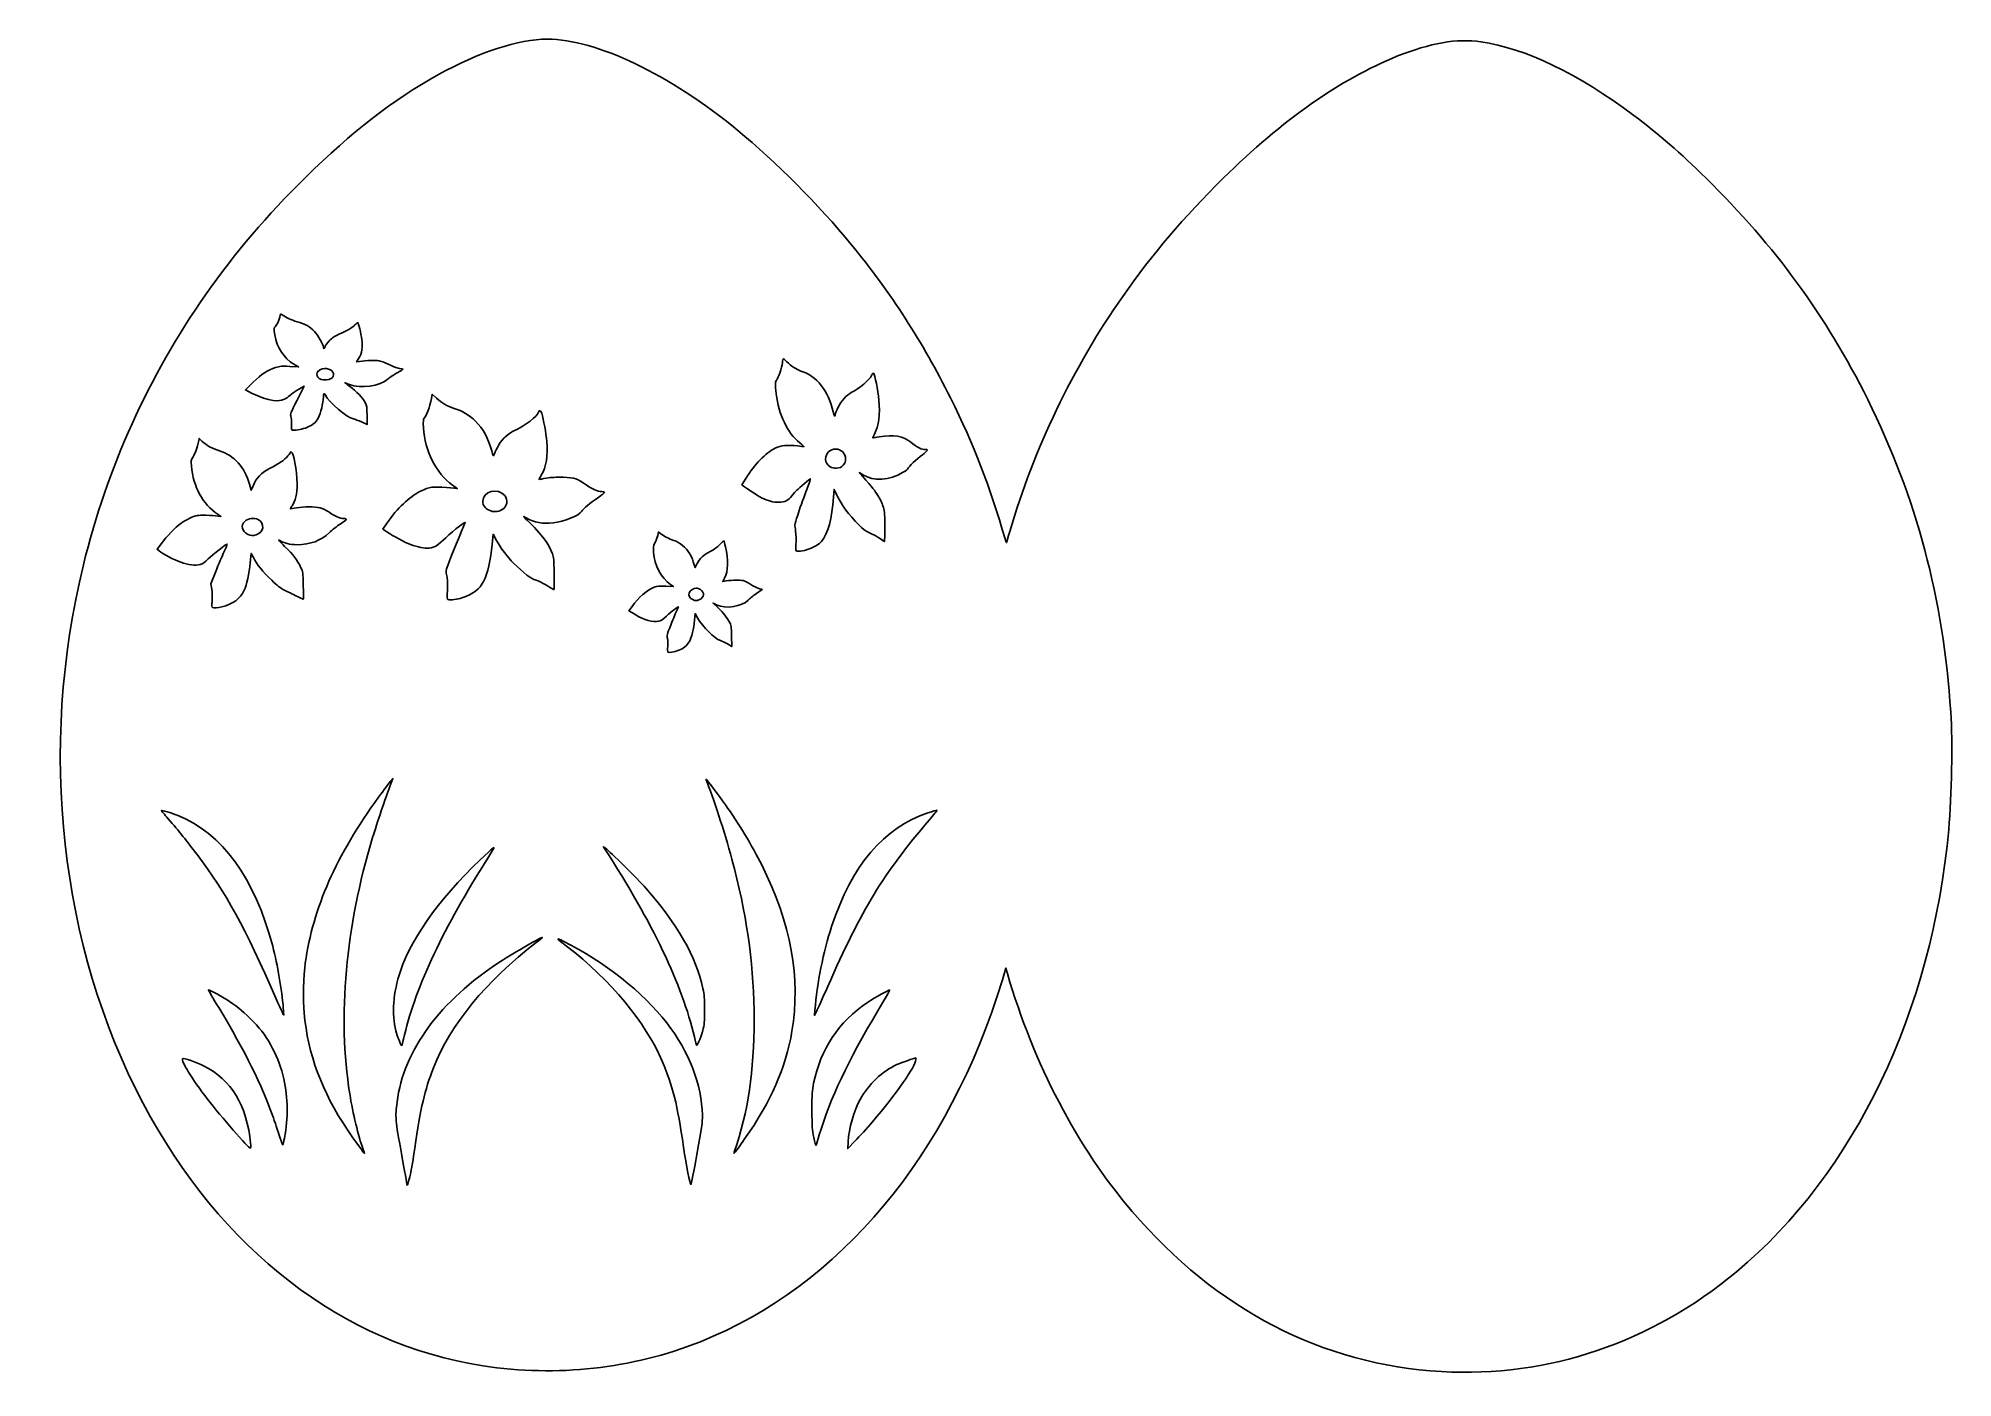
# Model space of a CAD drawing. Header units: centimetres. Extents: x -43.1 to 25.4, y -19.9 to 28.
import ezdxf

# ---------------------------------------------------------------- set-up
doc = ezdxf.new("R2010")
doc.units = ezdxf.units.CM
doc.header["$MEASUREMENT"] = 0
doc.layers.add('Layer 1', color=7, linetype='Continuous')

msp = doc.modelspace()

# ---------------------------------------------------------------- linework, layer by layer
at = {"layer": 'Layer 1'}
for points, knots in [([(7.08911, -19.66705), (2.8457, -19.42613), (-0.95817, -17.45584), (-3.9761, -13.93558), (-3.9761, -13.93558), (-5.92387, -11.6636), (-7.50894, -8.63898), (-8.43037, -5.43601), (-8.43037, -5.43601), (-8.43037, -5.43601), (-8.48713, -5.23872), (-8.48713, -5.23872), (-8.48713, -5.23872), (-8.48713, -5.23872), (-8.61523, -5.66091), (-8.61523, -5.66091), (-8.61523, -5.66091), (-10.51539, -11.92324), (-14.44688, -16.63061), (-19.4185, -18.59619), (-19.4185, -18.59619), (-21.88584, -19.57168), (-24.53522, -19.86531), (-27.19341, -19.4579), (-27.19341, -19.4579), (-32.20729, -18.68942), (-36.59429, -15.29874), (-39.36333, -10.05185), (-39.36333, -10.05185), (-42.32436, -4.44115), (-43.10168, 2.59199), (-41.48923, 9.18335), (-41.48923, 9.18335), (-40.64339, 12.64098), (-39.14508, 15.94975), (-37.11976, 18.83258), (-37.11976, 18.83258), (-36.03266, 20.37995), (-34.94819, 21.65422), (-33.52098, 23.0612), (-33.52098, 23.0612), (-31.91789, 24.64156), (-30.39654, 25.81563), (-28.79115, 26.71136), (-28.79115, 26.71136), (-27.35702, 27.51153), (-25.91154, 27.982), (-24.88721, 27.982), (-24.88721, 27.982), (-23.14766, 27.982), (-20.50739, 26.7162), (-18.0764, 24.71677), (-18.0764, 24.71677), (-16.73052, 23.6098), (-15.17306, 22.04372), (-14.02367, 20.64155), (-14.02367, 20.64155), (-12.60132, 18.90643), (-11.47307, 17.16282), (-10.47001, 15.14971), (-10.47001, 15.14971), (-9.64456, 13.49305), (-9.04891, 11.95337), (-8.5201, 10.1094), (-8.5201, 10.1094), (-8.49506, 10.02208), (-8.47038, 9.96255), (-8.46525, 9.9771), (-8.46525, 9.9771), (-8.46013, 9.99166), (-8.40777, 10.17025), (-8.34889, 10.37398), (-8.34889, 10.37398), (-7.50468, 13.29512), (-6.07832, 16.26467), (-4.31143, 18.77966), (-4.31143, 18.77966), (-3.22433, 20.32703), (-2.13986, 21.60131), (-0.71265, 23.00828), (-0.71265, 23.00828), (1.40369, 25.09461), (3.48643, 26.55541), (5.50161, 27.36687), (5.50161, 27.36687), (6.68699, 27.84418), (7.65037, 28.01166), (8.50123, 27.88832), (8.50123, 27.88832), (10.08163, 27.65924), (11.99608, 26.73765), (13.971, 25.25527), (13.971, 25.25527), (14.89031, 24.56523), (15.63141, 23.92147), (16.55774, 23.00828), (16.55774, 23.00828), (19.04442, 20.55685), (20.84745, 18.08916), (22.33828, 15.09679), (22.33828, 15.09679), (24.08692, 11.58697), (25.04676, 7.9764), (25.31003, 3.91815), (25.31003, 3.91815), (25.38038, 2.83367), (25.34795, 0.94621), (25.23797, -0.2755), (25.23797, -0.2755), (24.65365, -6.76623), (21.86883, -12.571), (17.6487, -16.0948), (17.6487, -16.0948), (14.60683, -18.63478), (10.9136, -19.88417), (7.08911, -19.66705)], [0, 0, 0, 0, 0.03333333, 0.03333333, 0.03333333, 0.03333333, 0.06666667, 0.06666667, 0.06666667, 0.06666667, 0.1, 0.1, 0.1, 0.1, 0.13333333, 0.13333333, 0.13333333, 0.13333333, 0.16666667, 0.16666667, 0.16666667, 0.16666667, 0.2, 0.2, 0.2, 0.2, 0.23333333, 0.23333333, 0.23333333, 0.23333333, 0.26666667, 0.26666667, 0.26666667, 0.26666667, 0.3, 0.3, 0.3, 0.3, 0.33333333, 0.33333333, 0.33333333, 0.33333333, 0.36666667, 0.36666667, 0.36666667, 0.36666667, 0.4, 0.4, 0.4, 0.4, 0.43333333, 0.43333333, 0.43333333, 0.43333333, 0.46666667, 0.46666667, 0.46666667, 0.46666667, 0.5, 0.5, 0.5, 0.5, 0.53333333, 0.53333333, 0.53333333, 0.53333333, 0.56666667, 0.56666667, 0.56666667, 0.56666667, 0.6, 0.6, 0.6, 0.6, 0.63333333, 0.63333333, 0.63333333, 0.63333333, 0.66666667, 0.66666667, 0.66666667, 0.66666667, 0.7, 0.7, 0.7, 0.7, 0.73333333, 0.73333333, 0.73333333, 0.73333333, 0.76666667, 0.76666667, 0.76666667, 0.76666667, 0.8, 0.8, 0.8, 0.8, 0.83333333, 0.83333333, 0.83333333, 0.83333333, 0.86666667, 0.86666667, 0.86666667, 0.86666667, 0.9, 0.9, 0.9, 0.9, 0.93333333, 0.93333333, 0.93333333, 0.93333333, 1, 1, 1, 1]), ([(-33.54844, 14.07619), (-33.32933, 14.15572), (-33.21529, 14.23508), (-33.12898, 14.36811), (-33.12898, 14.36811), (-33.03082, 14.51939), (-32.93355, 14.84686), (-32.91277, 15.09598), (-32.91277, 15.09598), (-32.90303, 15.21285), (-32.88677, 15.30846), (-32.87665, 15.30846), (-32.87665, 15.30846), (-32.86652, 15.30846), (-32.84562, 15.28167), (-32.8302, 15.24893), (-32.8302, 15.24893), (-32.71385, 15.00193), (-32.05126, 14.44285), (-31.82395, 14.39988), (-31.82395, 14.39988), (-31.77637, 14.39089), (-31.64837, 14.34238), (-31.53953, 14.29209), (-31.53953, 14.29209), (-31.53953, 14.29209), (-31.34162, 14.20065), (-31.34162, 14.20065), (-31.34162, 14.20065), (-31.34162, 14.20065), (-31.34162, 14.52446), (-31.34162, 14.52446), (-31.34162, 14.52446), (-31.34162, 14.81789), (-31.34791, 14.86089), (-31.40859, 14.98266), (-31.40859, 14.98266), (-31.48538, 15.13676), (-31.73201, 15.39649), (-31.96339, 15.56694), (-31.96339, 15.56694), (-32.0507, 15.63125), (-32.12613, 15.68773), (-32.13099, 15.69243), (-32.13099, 15.69243), (-32.13587, 15.69714), (-32.06546, 15.67094), (-31.97454, 15.63422), (-31.97454, 15.63422), (-31.56796, 15.46999), (-30.88893, 15.56688), (-30.58748, 15.83213), (-30.58748, 15.83213), (-30.52616, 15.88609), (-30.37959, 15.98334), (-30.26175, 16.04826), (-30.26175, 16.04826), (-30.14392, 16.11318), (-30.05361, 16.17239), (-30.06106, 16.17984), (-30.06106, 16.17984), (-30.0685, 16.18729), (-30.11858, 16.19603), (-30.17233, 16.19926), (-30.17233, 16.19926), (-30.22608, 16.2025), (-30.37721, 16.25954), (-30.50818, 16.32603), (-30.50818, 16.32603), (-30.63915, 16.39251), (-30.81775, 16.45992), (-30.90506, 16.47583), (-30.90506, 16.47583), (-31.05243, 16.50268), (-31.36146, 16.49338), (-31.61394, 16.4545), (-31.61394, 16.4545), (-31.61394, 16.4545), (-31.71428, 16.43905), (-31.71428, 16.43905), (-31.71428, 16.43905), (-31.71428, 16.43905), (-31.63475, 16.56828), (-31.63475, 16.56828), (-31.63475, 16.56828), (-31.52935, 16.73956), (-31.49056, 16.98373), (-31.52731, 17.24453), (-31.52731, 17.24453), (-31.55493, 17.44047), (-31.65546, 17.84846), (-31.67613, 17.84846), (-31.67613, 17.84846), (-31.6823, 17.84846), (-31.72692, 17.80888), (-31.77529, 17.76051), (-31.77529, 17.76051), (-31.87716, 17.65864), (-32.06328, 17.55124), (-32.35467, 17.42617), (-32.35467, 17.42617), (-32.51438, 17.35762), (-32.59027, 17.3054), (-32.69205, 17.19404), (-32.69205, 17.19404), (-32.76428, 17.11501), (-32.8306, 17.02157), (-32.83943, 16.98638), (-32.83943, 16.98638), (-32.85757, 16.91411), (-32.90266, 16.89953), (-32.90266, 16.96594), (-32.90266, 16.96594), (-32.90266, 17.06245), (-33.09076, 17.39441), (-33.2196, 17.5253), (-33.2196, 17.5253), (-33.39781, 17.70635), (-33.54913, 17.79138), (-33.84636, 17.87751), (-33.84636, 17.87751), (-34.0682, 17.9418), (-34.20962, 18.00873), (-34.37406, 18.12727), (-34.37406, 18.12727), (-34.42797, 18.16614), (-34.43112, 18.16314), (-34.46416, 18.04108), (-34.46416, 18.04108), (-34.50666, 17.88409), (-34.55981, 17.77328), (-34.62883, 17.69774), (-34.62883, 17.69774), (-34.68027, 17.64144), (-34.68068, 17.6322), (-34.64194, 17.40243), (-34.64194, 17.40243), (-34.56616, 16.95299), (-34.31639, 16.57232), (-33.95755, 16.35938), (-33.95755, 16.35938), (-33.95755, 16.35938), (-33.78902, 16.25937), (-33.78902, 16.25937), (-33.78902, 16.25937), (-33.78902, 16.25937), (-34.10927, 16.27715), (-34.10927, 16.27715), (-34.10927, 16.27715), (-34.39163, 16.29282), (-34.4511, 16.28832), (-34.61197, 16.2391), (-34.61197, 16.2391), (-34.89529, 16.15243), (-35.11036, 16.01077), (-35.4162, 15.70939), (-35.4162, 15.70939), (-35.4162, 15.70939), (-35.69402, 15.43563), (-35.69402, 15.43563), (-35.69402, 15.43563), (-35.69402, 15.43563), (-35.46912, 15.32261), (-35.46912, 15.32261), (-35.46912, 15.32261), (-34.87243, 15.02275), (-34.42679, 14.9705), (-34.19216, 15.17289), (-34.19216, 15.17289), (-34.10695, 15.24639), (-33.87633, 15.40463), (-33.69278, 15.51553), (-33.69278, 15.51553), (-33.69278, 15.51553), (-33.59654, 15.57368), (-33.59654, 15.57368), (-33.59654, 15.57368), (-33.59654, 15.57368), (-33.84534, 15.07583), (-33.84534, 15.07583), (-33.84534, 15.07583), (-34.07938, 14.60754), (-34.09239, 14.57293), (-34.06441, 14.49267), (-34.06441, 14.49267), (-34.04805, 14.44575), (-34.03914, 14.31874), (-34.04461, 14.21043), (-34.04461, 14.21043), (-34.05264, 14.05139), (-34.04683, 14.01118), (-34.01439, 14.00135), (-34.01439, 14.00135), (-33.93966, 13.97871), (-33.71963, 14.01405), (-33.54844, 14.07619)], [0, 0, 0, 0, 0.02, 0.02, 0.02, 0.02, 0.04, 0.04, 0.04, 0.04, 0.06, 0.06, 0.06, 0.06, 0.08, 0.08, 0.08, 0.08, 0.1, 0.1, 0.1, 0.1, 0.12, 0.12, 0.12, 0.12, 0.14, 0.14, 0.14, 0.14, 0.16, 0.16, 0.16, 0.16, 0.18, 0.18, 0.18, 0.18, 0.2, 0.2, 0.2, 0.2, 0.22, 0.22, 0.22, 0.22, 0.24, 0.24, 0.24, 0.24, 0.26, 0.26, 0.26, 0.26, 0.28, 0.28, 0.28, 0.28, 0.3, 0.3, 0.3, 0.3, 0.32, 0.32, 0.32, 0.32, 0.34, 0.34, 0.34, 0.34, 0.36, 0.36, 0.36, 0.36, 0.38, 0.38, 0.38, 0.38, 0.4, 0.4, 0.4, 0.4, 0.42, 0.42, 0.42, 0.42, 0.44, 0.44, 0.44, 0.44, 0.46, 0.46, 0.46, 0.46, 0.48, 0.48, 0.48, 0.48, 0.5, 0.5, 0.5, 0.5, 0.52, 0.52, 0.52, 0.52, 0.54, 0.54, 0.54, 0.54, 0.56, 0.56, 0.56, 0.56, 0.58, 0.58, 0.58, 0.58, 0.6, 0.6, 0.6, 0.6, 0.62, 0.62, 0.62, 0.62, 0.64, 0.64, 0.64, 0.64, 0.66, 0.66, 0.66, 0.66, 0.68, 0.68, 0.68, 0.68, 0.7, 0.7, 0.7, 0.7, 0.72, 0.72, 0.72, 0.72, 0.74, 0.74, 0.74, 0.74, 0.76, 0.76, 0.76, 0.76, 0.78, 0.78, 0.78, 0.78, 0.8, 0.8, 0.8, 0.8, 0.82, 0.82, 0.82, 0.82, 0.84, 0.84, 0.84, 0.84, 0.86, 0.86, 0.86, 0.86, 0.88, 0.88, 0.88, 0.88, 0.9, 0.9, 0.9, 0.9, 0.92, 0.92, 0.92, 0.92, 0.94, 0.94, 0.94, 0.94, 0.96, 0.96, 0.96, 0.96, 1, 1, 1, 1]), ([(-15.56017, 9.73767), (-15.33382, 9.82286), (-15.16598, 9.92298), (-15.08183, 10.02298), (-15.08183, 10.02298), (-14.85576, 10.29165), (-14.70486, 10.84733), (-14.65243, 11.60429), (-14.65243, 11.60429), (-14.65243, 11.60429), (-14.63318, 11.8821), (-14.63318, 11.8821), (-14.63318, 11.8821), (-14.63318, 11.8821), (-14.53244, 11.67109), (-14.53244, 11.67109), (-14.53244, 11.67109), (-14.47703, 11.55503), (-14.36598, 11.36132), (-14.28566, 11.24061), (-14.28566, 11.24061), (-14.13202, 11.0097), (-13.61093, 10.44619), (-13.50479, 10.39617), (-13.50479, 10.39617), (-13.47056, 10.38004), (-13.36426, 10.33003), (-13.26856, 10.28503), (-13.26856, 10.28503), (-13.17287, 10.24003), (-13.03964, 10.16127), (-12.9725, 10.11), (-12.9725, 10.11), (-12.90535, 10.05874), (-12.84375, 10.01679), (-12.83561, 10.01679), (-12.83561, 10.01679), (-12.82746, 10.01679), (-12.82104, 10.26385), (-12.82135, 10.5658), (-12.82135, 10.5658), (-12.82187, 11.07633), (-12.82634, 11.12738), (-12.88517, 11.29407), (-12.88517, 11.29407), (-12.91997, 11.39267), (-13.00207, 11.55935), (-13.06762, 11.66449), (-13.06762, 11.66449), (-13.17536, 11.83729), (-13.25491, 11.93699), (-13.61762, 12.35383), (-13.61762, 12.35383), (-13.61762, 12.35383), (-13.7288, 12.48159), (-13.7288, 12.48159), (-13.7288, 12.48159), (-13.7288, 12.48159), (-13.60457, 12.40281), (-13.60457, 12.40281), (-13.60457, 12.40281), (-13.22335, 12.16105), (-12.66609, 12.19574), (-12.15925, 12.49279), (-12.15925, 12.49279), (-12.07385, 12.54284), (-11.99673, 12.60661), (-11.98788, 12.6345), (-11.98788, 12.6345), (-11.96725, 12.69949), (-11.6928, 12.95637), (-11.46635, 13.12264), (-11.46635, 13.12264), (-11.29159, 13.25096), (-11.2551, 13.32775), (-11.38024, 13.30383), (-11.38024, 13.30383), (-11.46781, 13.28709), (-11.69666, 13.4059), (-11.88725, 13.56707), (-11.88725, 13.56707), (-12.15252, 13.79137), (-12.50965, 13.85231), (-13.01923, 13.76024), (-13.01923, 13.76024), (-13.13564, 13.73921), (-13.23868, 13.72177), (-13.24819, 13.72148), (-13.24819, 13.72148), (-13.25771, 13.72119), (-13.23145, 13.7838), (-13.18985, 13.86061), (-13.18985, 13.86061), (-13.03489, 14.14672), (-12.98056, 14.56329), (-13.03141, 15.07546), (-13.03141, 15.07546), (-13.066, 15.42387), (-13.17421, 15.98996), (-13.21378, 16.02954), (-13.21378, 16.02954), (-13.23088, 16.04663), (-13.2579, 16.02018), (-13.29239, 15.95257), (-13.29239, 15.95257), (-13.37956, 15.7817), (-13.71818, 15.49875), (-14.02464, 15.3407), (-14.02464, 15.3407), (-14.19455, 15.25307), (-14.37361, 15.05373), (-14.48837, 14.82444), (-14.48837, 14.82444), (-14.54619, 14.70893), (-14.5935, 14.59268), (-14.5935, 14.56612), (-14.5935, 14.56612), (-14.5935, 14.45211), (-14.63911, 14.50415), (-14.66992, 14.65331), (-14.66992, 14.65331), (-14.82154, 15.38737), (-15.26034, 15.94454), (-15.81934, 16.11277), (-15.81934, 16.11277), (-15.96423, 16.15637), (-16.1868, 16.30234), (-16.32527, 16.44457), (-16.32527, 16.44457), (-16.3828, 16.50366), (-16.43782, 16.552), (-16.44754, 16.552), (-16.44754, 16.552), (-16.45726, 16.552), (-16.47327, 16.49129), (-16.48312, 16.41709), (-16.48312, 16.41709), (-16.50822, 16.22789), (-16.62073, 15.88401), (-16.68375, 15.8039), (-16.68375, 15.8039), (-16.74481, 15.72627), (-16.74901, 15.63604), (-16.70741, 15.29523), (-16.70741, 15.29523), (-16.6176, 14.5595), (-16.2942, 13.88713), (-15.86488, 13.54359), (-15.86488, 13.54359), (-15.77853, 13.47449), (-15.71116, 13.41469), (-15.71516, 13.41069), (-15.71516, 13.41069), (-15.71916, 13.40668), (-15.82154, 13.41675), (-15.94267, 13.43305), (-15.94267, 13.43305), (-16.28704, 13.47939), (-16.54208, 13.45487), (-16.74152, 13.35624), (-16.74152, 13.35624), (-17.07987, 13.18892), (-17.4834, 12.77226), (-17.7954, 12.26808), (-17.7954, 12.26808), (-17.7954, 12.26808), (-17.93313, 12.04552), (-17.93313, 12.04552), (-17.93313, 12.04552), (-17.93313, 12.04552), (-17.87066, 11.99619), (-17.87066, 11.99619), (-17.87066, 11.99619), (-17.73093, 11.88586), (-17.37504, 11.65811), (-17.2261, 11.58371), (-17.2261, 11.58371), (-17.00111, 11.47132), (-16.80617, 11.41908), (-16.6117, 11.41908), (-16.6117, 11.41908), (-16.39483, 11.41908), (-16.26982, 11.48214), (-16.14229, 11.65587), (-16.14229, 11.65587), (-16.08863, 11.72897), (-16.01123, 11.81573), (-15.97029, 11.84867), (-15.97029, 11.84867), (-15.92935, 11.88161), (-15.80495, 11.99064), (-15.69385, 12.09095), (-15.69385, 12.09095), (-15.58275, 12.19126), (-15.48649, 12.26798), (-15.47994, 12.26143), (-15.47994, 12.26143), (-15.47339, 12.25488), (-15.52186, 12.11327), (-15.58767, 11.94675), (-15.58767, 11.94675), (-15.65347, 11.78023), (-15.78471, 11.41354), (-15.87931, 11.13189), (-15.87931, 11.13189), (-16.04913, 10.62631), (-16.05092, 10.61795), (-16.02088, 10.47324), (-16.02088, 10.47324), (-16.00415, 10.39263), (-15.9932, 10.18849), (-15.99656, 10.0196), (-15.99656, 10.0196), (-15.99991, 9.8507), (-16.00111, 9.70359), (-15.99922, 9.69268), (-15.99922, 9.69268), (-15.99161, 9.64867), (-15.72366, 9.67613), (-15.56017, 9.73767)], [0, 0, 0, 0, 0.01785714, 0.01785714, 0.01785714, 0.01785714, 0.03571429, 0.03571429, 0.03571429, 0.03571429, 0.05357143, 0.05357143, 0.05357143, 0.05357143, 0.07142857, 0.07142857, 0.07142857, 0.07142857, 0.08928571, 0.08928571, 0.08928571, 0.08928571, 0.10714286, 0.10714286, 0.10714286, 0.10714286, 0.125, 0.125, 0.125, 0.125, 0.14285714, 0.14285714, 0.14285714, 0.14285714, 0.16071429, 0.16071429, 0.16071429, 0.16071429, 0.17857143, 0.17857143, 0.17857143, 0.17857143, 0.19642857, 0.19642857, 0.19642857, 0.19642857, 0.21428571, 0.21428571, 0.21428571, 0.21428571, 0.23214286, 0.23214286, 0.23214286, 0.23214286, 0.25, 0.25, 0.25, 0.25, 0.26785714, 0.26785714, 0.26785714, 0.26785714, 0.28571429, 0.28571429, 0.28571429, 0.28571429, 0.30357143, 0.30357143, 0.30357143, 0.30357143, 0.32142857, 0.32142857, 0.32142857, 0.32142857, 0.33928571, 0.33928571, 0.33928571, 0.33928571, 0.35714286, 0.35714286, 0.35714286, 0.35714286, 0.375, 0.375, 0.375, 0.375, 0.39285714, 0.39285714, 0.39285714, 0.39285714, 0.41071429, 0.41071429, 0.41071429, 0.41071429, 0.42857143, 0.42857143, 0.42857143, 0.42857143, 0.44642857, 0.44642857, 0.44642857, 0.44642857, 0.46428571, 0.46428571, 0.46428571, 0.46428571, 0.48214286, 0.48214286, 0.48214286, 0.48214286, 0.5, 0.5, 0.5, 0.5, 0.51785714, 0.51785714, 0.51785714, 0.51785714, 0.53571429, 0.53571429, 0.53571429, 0.53571429, 0.55357143, 0.55357143, 0.55357143, 0.55357143, 0.57142857, 0.57142857, 0.57142857, 0.57142857, 0.58928571, 0.58928571, 0.58928571, 0.58928571, 0.60714286, 0.60714286, 0.60714286, 0.60714286, 0.625, 0.625, 0.625, 0.625, 0.64285714, 0.64285714, 0.64285714, 0.64285714, 0.66071429, 0.66071429, 0.66071429, 0.66071429, 0.67857143, 0.67857143, 0.67857143, 0.67857143, 0.69642857, 0.69642857, 0.69642857, 0.69642857, 0.71428571, 0.71428571, 0.71428571, 0.71428571, 0.73214286, 0.73214286, 0.73214286, 0.73214286, 0.75, 0.75, 0.75, 0.75, 0.76785714, 0.76785714, 0.76785714, 0.76785714, 0.78571429, 0.78571429, 0.78571429, 0.78571429, 0.80357143, 0.80357143, 0.80357143, 0.80357143, 0.82142857, 0.82142857, 0.82142857, 0.82142857, 0.83928571, 0.83928571, 0.83928571, 0.83928571, 0.85714286, 0.85714286, 0.85714286, 0.85714286, 0.875, 0.875, 0.875, 0.875, 0.89285714, 0.89285714, 0.89285714, 0.89285714, 0.91071429, 0.91071429, 0.91071429, 0.91071429, 0.92857143, 0.92857143, 0.92857143, 0.92857143, 0.94642857, 0.94642857, 0.94642857, 0.94642857, 0.96428571, 0.96428571, 0.96428571, 0.96428571, 1, 1, 1, 1]), ([(-32.98149, 15.81282), (-33.08697, 15.85718), (-33.14079, 15.91994), (-33.14079, 15.99856), (-33.14079, 15.99856), (-33.14079, 16.14439), (-32.91328, 16.24338), (-32.71479, 16.18391), (-32.71479, 16.18391), (-32.52724, 16.12772), (-32.47857, 15.94427), (-32.62565, 15.8479), (-32.62565, 15.8479), (-32.70744, 15.7943), (-32.89379, 15.77594), (-32.98149, 15.81282)], [0, 0, 0, 0, 0.2, 0.2, 0.2, 0.2, 0.4, 0.4, 0.4, 0.4, 0.6, 0.6, 0.6, 0.6, 1, 1, 1, 1]), ([(-27.95495, 8.00137), (-27.53645, 8.14601), (-27.31395, 8.3137), (-27.1734, 8.59038), (-27.1734, 8.59038), (-27.02092, 8.89054), (-26.91331, 9.35107), (-26.86448, 9.91235), (-26.86448, 9.91235), (-26.86448, 9.91235), (-26.83286, 10.27576), (-26.83286, 10.27576), (-26.83286, 10.27576), (-26.83286, 10.27576), (-26.70604, 10.04953), (-26.70604, 10.04953), (-26.70604, 10.04953), (-26.55839, 9.78613), (-26.42554, 9.60343), (-26.18409, 9.3317), (-26.18409, 9.3317), (-25.94259, 9.05993), (-25.50711, 8.70039), (-25.37594, 8.6645), (-25.37594, 8.6645), (-25.25023, 8.63009), (-25.00468, 8.50873), (-24.81251, 8.38603), (-24.81251, 8.38603), (-24.73583, 8.33706), (-24.66737, 8.297), (-24.66038, 8.297), (-24.66038, 8.297), (-24.63598, 8.297), (-24.64788, 9.29634), (-24.67396, 9.43771), (-24.67396, 9.43771), (-24.7378, 9.78377), (-25.03253, 10.21895), (-25.51983, 10.68667), (-25.51983, 10.68667), (-25.78257, 10.93886), (-25.78601, 10.94364), (-25.64845, 10.86601), (-25.64845, 10.86601), (-25.35205, 10.69873), (-25.05809, 10.64266), (-24.68735, 10.68266), (-24.68735, 10.68266), (-24.29552, 10.72494), (-23.75026, 10.94628), (-23.66052, 11.09949), (-23.66052, 11.09949), (-23.60821, 11.18878), (-23.37374, 11.38401), (-23.05355, 11.60486), (-23.05355, 11.60486), (-22.94077, 11.68265), (-22.8485, 11.75927), (-22.8485, 11.77511), (-22.8485, 11.77511), (-22.8485, 11.79096), (-22.89327, 11.80393), (-22.948, 11.80393), (-22.948, 11.80393), (-23.09586, 11.80393), (-23.27488, 11.88243), (-23.50392, 12.04769), (-23.50392, 12.04769), (-23.80594, 12.26561), (-23.90792, 12.29869), (-24.32116, 12.31278), (-24.32116, 12.31278), (-24.56868, 12.32122), (-24.74175, 12.31232), (-24.91975, 12.28197), (-24.91975, 12.28197), (-25.05748, 12.2585), (-25.17674, 12.23929), (-25.18479, 12.23929), (-25.18479, 12.23929), (-25.19284, 12.23929), (-25.1582, 12.30775), (-25.10782, 12.39143), (-25.10782, 12.39143), (-24.92828, 12.68956), (-24.86423, 13.08207), (-24.91088, 13.59812), (-24.91088, 13.59812), (-24.93666, 13.88331), (-25.0245, 14.37367), (-25.09167, 14.60731), (-25.09167, 14.60731), (-25.12046, 14.70745), (-25.19115, 14.72544), (-25.21304, 14.6382), (-25.21304, 14.6382), (-25.24936, 14.49348), (-25.66508, 14.18208), (-26.13541, 13.94728), (-26.13541, 13.94728), (-26.35002, 13.84014), (-26.55875, 13.62281), (-26.68032, 13.37991), (-26.68032, 13.37991), (-26.73581, 13.26904), (-26.79004, 13.14861), (-26.80081, 13.1123), (-26.80081, 13.1123), (-26.81737, 13.05648), (-26.82985, 13.07901), (-26.8815, 13.25794), (-26.8815, 13.25794), (-27.02752, 13.76374), (-27.17308, 14.02891), (-27.46315, 14.31751), (-27.46315, 14.31751), (-27.69676, 14.54994), (-27.91461, 14.68045), (-28.23026, 14.77709), (-28.23026, 14.77709), (-28.47213, 14.85114), (-28.67588, 14.96992), (-28.85889, 15.14354), (-28.85889, 15.14354), (-28.85889, 15.14354), (-29.00876, 15.28574), (-29.00876, 15.28574), (-29.00876, 15.28574), (-29.00876, 15.28574), (-29.03908, 15.13173), (-29.03908, 15.13173), (-29.03908, 15.13173), (-29.09918, 14.82644), (-29.20767, 14.53219), (-29.29823, 14.4289), (-29.29823, 14.4289), (-29.33152, 14.39092), (-29.33593, 14.33014), (-29.32318, 14.08494), (-29.32318, 14.08494), (-29.27994, 13.25313), (-28.87727, 12.46201), (-28.28032, 12.03604), (-28.28032, 12.03604), (-28.18868, 11.97065), (-28.1137, 11.91515), (-28.1137, 11.91271), (-28.1137, 11.91271), (-28.1137, 11.91026), (-28.28881, 11.92509), (-28.50282, 11.94565), (-28.50282, 11.94565), (-28.96928, 11.99047), (-29.10752, 11.97109), (-29.42339, 11.81661), (-29.42339, 11.81661), (-29.82585, 11.61978), (-30.27173, 11.19876), (-30.61872, 10.68795), (-30.61872, 10.68795), (-30.61872, 10.68795), (-30.77169, 10.46275), (-30.77169, 10.46275), (-30.77169, 10.46275), (-30.77169, 10.46275), (-30.70608, 10.41281), (-30.70608, 10.41281), (-30.70608, 10.41281), (-30.55131, 10.295), (-30.07863, 10.03068), (-29.87228, 9.94655), (-29.87228, 9.94655), (-29.63499, 9.84981), (-29.35283, 9.77989), (-29.19668, 9.77913), (-29.19668, 9.77913), (-28.97988, 9.77807), (-28.83424, 9.8502), (-28.61967, 10.0649), (-28.61967, 10.0649), (-28.41679, 10.26791), (-27.85686, 10.72127), (-27.83546, 10.69987), (-27.83546, 10.69987), (-27.82923, 10.69364), (-27.86041, 10.61187), (-27.90472, 10.51816), (-27.90472, 10.51816), (-27.98527, 10.34784), (-28.30407, 9.5541), (-28.45047, 9.15938), (-28.45047, 9.15938), (-28.52651, 8.95434), (-28.5273, 8.94702), (-28.48995, 8.78897), (-28.48995, 8.78897), (-28.4624, 8.67231), (-28.45577, 8.53489), (-28.466, 8.29194), (-28.466, 8.29194), (-28.47856, 7.99332), (-28.47523, 7.95469), (-28.43582, 7.9429), (-28.43582, 7.9429), (-28.35655, 7.91918), (-28.10389, 7.9499), (-27.95495, 8.00137)], [0, 0, 0, 0, 0.01886792, 0.01886792, 0.01886792, 0.01886792, 0.03773585, 0.03773585, 0.03773585, 0.03773585, 0.05660377, 0.05660377, 0.05660377, 0.05660377, 0.0754717, 0.0754717, 0.0754717, 0.0754717, 0.09433962, 0.09433962, 0.09433962, 0.09433962, 0.11320755, 0.11320755, 0.11320755, 0.11320755, 0.13207547, 0.13207547, 0.13207547, 0.13207547, 0.1509434, 0.1509434, 0.1509434, 0.1509434, 0.16981132, 0.16981132, 0.16981132, 0.16981132, 0.18867925, 0.18867925, 0.18867925, 0.18867925, 0.20754717, 0.20754717, 0.20754717, 0.20754717, 0.22641509, 0.22641509, 0.22641509, 0.22641509, 0.24528302, 0.24528302, 0.24528302, 0.24528302, 0.26415094, 0.26415094, 0.26415094, 0.26415094, 0.28301887, 0.28301887, 0.28301887, 0.28301887, 0.30188679, 0.30188679, 0.30188679, 0.30188679, 0.32075472, 0.32075472, 0.32075472, 0.32075472, 0.33962264, 0.33962264, 0.33962264, 0.33962264, 0.35849057, 0.35849057, 0.35849057, 0.35849057, 0.37735849, 0.37735849, 0.37735849, 0.37735849, 0.39622642, 0.39622642, 0.39622642, 0.39622642, 0.41509434, 0.41509434, 0.41509434, 0.41509434, 0.43396226, 0.43396226, 0.43396226, 0.43396226, 0.45283019, 0.45283019, 0.45283019, 0.45283019, 0.47169811, 0.47169811, 0.47169811, 0.47169811, 0.49056604, 0.49056604, 0.49056604, 0.49056604, 0.50943396, 0.50943396, 0.50943396, 0.50943396, 0.52830189, 0.52830189, 0.52830189, 0.52830189, 0.54716981, 0.54716981, 0.54716981, 0.54716981, 0.56603774, 0.56603774, 0.56603774, 0.56603774, 0.58490566, 0.58490566, 0.58490566, 0.58490566, 0.60377358, 0.60377358, 0.60377358, 0.60377358, 0.62264151, 0.62264151, 0.62264151, 0.62264151, 0.64150943, 0.64150943, 0.64150943, 0.64150943, 0.66037736, 0.66037736, 0.66037736, 0.66037736, 0.67924528, 0.67924528, 0.67924528, 0.67924528, 0.69811321, 0.69811321, 0.69811321, 0.69811321, 0.71698113, 0.71698113, 0.71698113, 0.71698113, 0.73584906, 0.73584906, 0.73584906, 0.73584906, 0.75471698, 0.75471698, 0.75471698, 0.75471698, 0.77358491, 0.77358491, 0.77358491, 0.77358491, 0.79245283, 0.79245283, 0.79245283, 0.79245283, 0.81132075, 0.81132075, 0.81132075, 0.81132075, 0.83018868, 0.83018868, 0.83018868, 0.83018868, 0.8490566, 0.8490566, 0.8490566, 0.8490566, 0.86792453, 0.86792453, 0.86792453, 0.86792453, 0.88679245, 0.88679245, 0.88679245, 0.88679245, 0.90566038, 0.90566038, 0.90566038, 0.90566038, 0.9245283, 0.9245283, 0.9245283, 0.9245283, 0.94339623, 0.94339623, 0.94339623, 0.94339623, 0.96226415, 0.96226415, 0.96226415, 0.96226415, 1, 1, 1, 1]), ([(-36.53963, 7.67642), (-36.13093, 7.78237), (-35.87572, 7.96858), (-35.74356, 8.25726), (-35.74356, 8.25726), (-35.64377, 8.47522), (-35.55293, 8.87302), (-35.51708, 9.24905), (-35.51708, 9.24905), (-35.51708, 9.24905), (-35.48457, 9.59013), (-35.48457, 9.59013), (-35.48457, 9.59013), (-35.48457, 9.59013), (-35.40831, 9.43966), (-35.40831, 9.43966), (-35.40831, 9.43966), (-35.29032, 9.20684), (-35.06868, 8.93326), (-34.75294, 8.63071), (-34.75294, 8.63071), (-34.56401, 8.44967), (-34.41753, 8.33303), (-34.32832, 8.29259), (-34.32832, 8.29259), (-34.25342, 8.25864), (-34.06712, 8.16835), (-33.91433, 8.09195), (-33.91433, 8.09195), (-33.76154, 8.01555), (-33.63084, 7.95304), (-33.62388, 7.95304), (-33.62388, 7.95304), (-33.61693, 7.95304), (-33.61574, 8.17033), (-33.62124, 8.43591), (-33.62124, 8.43591), (-33.63122, 8.9176), (-33.63145, 8.91922), (-33.71827, 9.1036), (-33.71827, 9.1036), (-33.83558, 9.35274), (-33.97295, 9.53048), (-34.28984, 9.84316), (-34.28984, 9.84316), (-34.4364, 9.98777), (-34.52654, 10.08783), (-34.49016, 10.06552), (-34.49016, 10.06552), (-34.30516, 9.95209), (-34.10954, 9.90307), (-33.84193, 9.90311), (-33.84193, 9.90311), (-33.37119, 9.90317), (-32.98861, 10.04743), (-32.68759, 10.33837), (-32.68759, 10.33837), (-32.59205, 10.43071), (-32.41735, 10.5658), (-32.29937, 10.63856), (-32.29937, 10.63856), (-32.18139, 10.71132), (-32.08432, 10.78574), (-32.08366, 10.80393), (-32.08366, 10.80393), (-32.0829, 10.82468), (-32.11943, 10.8371), (-32.18167, 10.83726), (-32.18167, 10.83726), (-32.30053, 10.83757), (-32.50025, 10.92666), (-32.70958, 11.07274), (-32.70958, 11.07274), (-32.79823, 11.13461), (-32.92953, 11.19679), (-33.02067, 11.22006), (-33.02067, 11.22006), (-33.21652, 11.27008), (-33.58948, 11.27047), (-33.86742, 11.22095), (-33.86742, 11.22095), (-33.98329, 11.2003), (-34.08138, 11.18669), (-34.08539, 11.19069), (-34.08539, 11.19069), (-34.08939, 11.1947), (-34.06251, 11.2388), (-34.02565, 11.28869), (-34.02565, 11.28869), (-33.89786, 11.46166), (-33.84171, 11.71031), (-33.84387, 12.09377), (-33.84387, 12.09377), (-33.84642, 12.54756), (-33.9741, 13.21825), (-34.05794, 13.21825), (-34.05794, 13.21825), (-34.07738, 13.21825), (-34.09329, 13.20608), (-34.09329, 13.1912), (-34.09329, 13.1912), (-34.09329, 13.13809), (-34.31339, 12.92663), (-34.47315, 12.82626), (-34.47315, 12.82626), (-34.56254, 12.77009), (-34.73434, 12.67303), (-34.85492, 12.61056), (-34.85492, 12.61056), (-35.12478, 12.47076), (-35.30471, 12.28106), (-35.40914, 12.02623), (-35.40914, 12.02623), (-35.40914, 12.02623), (-35.48115, 11.85053), (-35.48115, 11.85053), (-35.48115, 11.85053), (-35.48115, 11.85053), (-35.54252, 12.06309), (-35.54252, 12.06309), (-35.54252, 12.06309), (-35.7198, 12.67715), (-36.09482, 13.09371), (-36.62006, 13.25998), (-36.62006, 13.25998), (-36.88285, 13.34317), (-37.08927, 13.45602), (-37.2337, 13.59545), (-37.2337, 13.59545), (-37.2337, 13.59545), (-37.34464, 13.70255), (-37.34464, 13.70255), (-37.34464, 13.70255), (-37.34464, 13.70255), (-37.36183, 13.62576), (-37.36183, 13.62576), (-37.36183, 13.62576), (-37.42068, 13.36292), (-37.4896, 13.16356), (-37.56169, 13.04758), (-37.56169, 13.04758), (-37.64036, 12.92103), (-37.64345, 12.90581), (-37.62627, 12.72912), (-37.62627, 12.72912), (-37.55019, 11.94654), (-37.23074, 11.36261), (-36.67298, 10.98653), (-36.67298, 10.98653), (-36.67298, 10.98653), (-36.56714, 10.91517), (-36.56714, 10.91517), (-36.56714, 10.91517), (-36.56714, 10.91517), (-36.76558, 10.93561), (-36.76558, 10.93561), (-36.76558, 10.93561), (-36.87472, 10.94686), (-37.07717, 10.9558), (-37.21546, 10.95548), (-37.21546, 10.95548), (-37.45058, 10.95494), (-37.48044, 10.94848), (-37.67553, 10.85583), (-37.67553, 10.85583), (-37.79027, 10.80134), (-37.93906, 10.71624), (-38.00617, 10.66672), (-38.00617, 10.66672), (-38.18674, 10.53349), (-38.51657, 10.19143), (-38.69664, 9.95065), (-38.69664, 9.95065), (-38.69664, 9.95065), (-38.85494, 9.73898), (-38.85494, 9.73898), (-38.85494, 9.73898), (-38.85494, 9.73898), (-38.78323, 9.68029), (-38.78323, 9.68029), (-38.78323, 9.68029), (-38.65819, 9.57797), (-38.23896, 9.35827), (-38.00765, 9.27385), (-38.00765, 9.27385), (-37.74293, 9.17724), (-37.48037, 9.14832), (-37.30748, 9.19672), (-37.30748, 9.19672), (-37.21852, 9.22163), (-37.14161, 9.27432), (-37.02195, 9.39231), (-37.02195, 9.39231), (-36.86447, 9.54761), (-36.36524, 9.93952), (-36.34628, 9.92275), (-36.34628, 9.92275), (-36.34122, 9.91827), (-36.39047, 9.7977), (-36.45573, 9.65481), (-36.45573, 9.65481), (-36.521, 9.51193), (-36.65457, 9.19416), (-36.75256, 8.94867), (-36.75256, 8.94867), (-36.75256, 8.94867), (-36.93073, 8.50231), (-36.93073, 8.50231), (-36.93073, 8.50231), (-36.93073, 8.50231), (-36.8974, 8.30747), (-36.8974, 8.30747), (-36.8974, 8.30747), (-36.87621, 8.18359), (-36.87065, 8.03149), (-36.88214, 7.8899), (-36.88214, 7.8899), (-36.89601, 7.71898), (-36.89225, 7.664), (-36.86597, 7.65345), (-36.86597, 7.65345), (-36.80247, 7.62799), (-36.69815, 7.63533), (-36.53963, 7.67642)], [0, 0, 0, 0, 0.01754386, 0.01754386, 0.01754386, 0.01754386, 0.03508772, 0.03508772, 0.03508772, 0.03508772, 0.05263158, 0.05263158, 0.05263158, 0.05263158, 0.07017544, 0.07017544, 0.07017544, 0.07017544, 0.0877193, 0.0877193, 0.0877193, 0.0877193, 0.10526316, 0.10526316, 0.10526316, 0.10526316, 0.12280702, 0.12280702, 0.12280702, 0.12280702, 0.14035088, 0.14035088, 0.14035088, 0.14035088, 0.15789474, 0.15789474, 0.15789474, 0.15789474, 0.1754386, 0.1754386, 0.1754386, 0.1754386, 0.19298246, 0.19298246, 0.19298246, 0.19298246, 0.21052632, 0.21052632, 0.21052632, 0.21052632, 0.22807018, 0.22807018, 0.22807018, 0.22807018, 0.24561404, 0.24561404, 0.24561404, 0.24561404, 0.26315789, 0.26315789, 0.26315789, 0.26315789, 0.28070175, 0.28070175, 0.28070175, 0.28070175, 0.29824561, 0.29824561, 0.29824561, 0.29824561, 0.31578947, 0.31578947, 0.31578947, 0.31578947, 0.33333333, 0.33333333, 0.33333333, 0.33333333, 0.35087719, 0.35087719, 0.35087719, 0.35087719, 0.36842105, 0.36842105, 0.36842105, 0.36842105, 0.38596491, 0.38596491, 0.38596491, 0.38596491, 0.40350877, 0.40350877, 0.40350877, 0.40350877, 0.42105263, 0.42105263, 0.42105263, 0.42105263, 0.43859649, 0.43859649, 0.43859649, 0.43859649, 0.45614035, 0.45614035, 0.45614035, 0.45614035, 0.47368421, 0.47368421, 0.47368421, 0.47368421, 0.49122807, 0.49122807, 0.49122807, 0.49122807, 0.50877193, 0.50877193, 0.50877193, 0.50877193, 0.52631579, 0.52631579, 0.52631579, 0.52631579, 0.54385965, 0.54385965, 0.54385965, 0.54385965, 0.56140351, 0.56140351, 0.56140351, 0.56140351, 0.57894737, 0.57894737, 0.57894737, 0.57894737, 0.59649123, 0.59649123, 0.59649123, 0.59649123, 0.61403509, 0.61403509, 0.61403509, 0.61403509, 0.63157895, 0.63157895, 0.63157895, 0.63157895, 0.64912281, 0.64912281, 0.64912281, 0.64912281, 0.66666667, 0.66666667, 0.66666667, 0.66666667, 0.68421053, 0.68421053, 0.68421053, 0.68421053, 0.70175439, 0.70175439, 0.70175439, 0.70175439, 0.71929825, 0.71929825, 0.71929825, 0.71929825, 0.73684211, 0.73684211, 0.73684211, 0.73684211, 0.75438596, 0.75438596, 0.75438596, 0.75438596, 0.77192982, 0.77192982, 0.77192982, 0.77192982, 0.78947368, 0.78947368, 0.78947368, 0.78947368, 0.80701754, 0.80701754, 0.80701754, 0.80701754, 0.8245614, 0.8245614, 0.8245614, 0.8245614, 0.84210526, 0.84210526, 0.84210526, 0.84210526, 0.85964912, 0.85964912, 0.85964912, 0.85964912, 0.87719298, 0.87719298, 0.87719298, 0.87719298, 0.89473684, 0.89473684, 0.89473684, 0.89473684, 0.9122807, 0.9122807, 0.9122807, 0.9122807, 0.92982456, 0.92982456, 0.92982456, 0.92982456, 0.94736842, 0.94736842, 0.94736842, 0.94736842, 0.96491228, 0.96491228, 0.96491228, 0.96491228, 1, 1, 1, 1]), ([(-14.769, 12.68534), (-14.88707, 12.75957), (-14.93747, 12.84365), (-14.93736, 12.96617), (-14.93736, 12.96617), (-14.93717, 13.16832), (-14.78176, 13.32408), (-14.58027, 13.32408), (-14.58027, 13.32408), (-14.37583, 13.32408), (-14.22336, 13.16859), (-14.22318, 12.95989), (-14.22318, 12.95989), (-14.2231, 12.86881), (-14.24009, 12.82849), (-14.31132, 12.75076), (-14.31132, 12.75076), (-14.38802, 12.66708), (-14.41833, 12.65308), (-14.54283, 12.64385), (-14.54283, 12.64385), (-14.65284, 12.63569), (-14.70535, 12.64532), (-14.769, 12.68534)], [0, 0, 0, 0, 0.14285714, 0.14285714, 0.14285714, 0.14285714, 0.28571429, 0.28571429, 0.28571429, 0.28571429, 0.42857143, 0.42857143, 0.42857143, 0.42857143, 0.57142857, 0.57142857, 0.57142857, 0.57142857, 0.71428571, 0.71428571, 0.71428571, 0.71428571, 1, 1, 1, 1]), ([(-26.9744, 11.13417), (-27.12954, 11.21343), (-27.20093, 11.31435), (-27.20074, 11.4541), (-27.20074, 11.4541), (-27.20025, 11.81057), (-26.6586, 11.95122), (-26.41252, 11.65878), (-26.41252, 11.65878), (-26.28332, 11.50523), (-26.32959, 11.26784), (-26.51051, 11.15602), (-26.51051, 11.15602), (-26.6499, 11.06988), (-26.83179, 11.06131), (-26.9744, 11.13417)], [0, 0, 0, 0, 0.2, 0.2, 0.2, 0.2, 0.4, 0.4, 0.4, 0.4, 0.6, 0.6, 0.6, 0.6, 1, 1, 1, 1]), ([(-35.61576, 10.28304), (-35.82199, 10.38321), (-35.86718, 10.59295), (-35.71353, 10.73679), (-35.71353, 10.73679), (-35.59139, 10.85113), (-35.38663, 10.87779), (-35.23455, 10.79915), (-35.23455, 10.79915), (-34.98663, 10.67095), (-35.02973, 10.34213), (-35.30526, 10.25957), (-35.30526, 10.25957), (-35.44359, 10.21813), (-35.48921, 10.22158), (-35.61576, 10.28304)], [0, 0, 0, 0, 0.2, 0.2, 0.2, 0.2, 0.4, 0.4, 0.4, 0.4, 0.6, 0.6, 0.6, 0.6, 1, 1, 1, 1]), ([(-20.19272, 6.12846), (-20.01117, 6.19639), (-19.90557, 6.28162), (-19.81817, 6.43075), (-19.81817, 6.43075), (-19.73218, 6.57748), (-19.6518, 6.90063), (-19.62708, 7.19898), (-19.62708, 7.19898), (-19.62708, 7.19898), (-19.60735, 7.4371), (-19.60735, 7.4371), (-19.60735, 7.4371), (-19.60735, 7.4371), (-19.52322, 7.28867), (-19.52322, 7.28867), (-19.52322, 7.28867), (-19.34167, 6.96833), (-18.90585, 6.53781), (-18.70098, 6.47643), (-18.70098, 6.47643), (-18.64644, 6.46009), (-18.53227, 6.40484), (-18.44727, 6.35366), (-18.44727, 6.35366), (-18.44727, 6.35366), (-18.29272, 6.26059), (-18.29272, 6.26059), (-18.29272, 6.26059), (-18.29272, 6.26059), (-18.30241, 6.63718), (-18.30241, 6.63718), (-18.30241, 6.63718), (-18.31096, 6.96982), (-18.31934, 7.02767), (-18.37421, 7.13283), (-18.37421, 7.13283), (-18.459, 7.29533), (-18.59141, 7.45927), (-18.79413, 7.6527), (-18.79413, 7.6527), (-18.79413, 7.6527), (-18.96461, 7.81537), (-18.96461, 7.81537), (-18.96461, 7.81537), (-18.96461, 7.81537), (-18.82302, 7.7453), (-18.82302, 7.7453), (-18.82302, 7.7453), (-18.52052, 7.5956), (-17.92086, 7.68903), (-17.70838, 7.91897), (-17.70838, 7.91897), (-17.66141, 7.96981), (-17.52921, 8.0777), (-17.41461, 8.15872), (-17.41461, 8.15872), (-17.41461, 8.15872), (-17.20624, 8.30605), (-17.20624, 8.30605), (-17.20624, 8.30605), (-17.20624, 8.30605), (-17.32731, 8.33679), (-17.32731, 8.33679), (-17.32731, 8.33679), (-17.39389, 8.35369), (-17.52236, 8.41721), (-17.6128, 8.47794), (-17.6128, 8.47794), (-17.70324, 8.53867), (-17.82587, 8.60161), (-17.88531, 8.61781), (-17.88531, 8.61781), (-17.99289, 8.64713), (-18.43404, 8.63489), (-18.55602, 8.5992), (-18.55602, 8.5992), (-18.55602, 8.5992), (-18.61594, 8.58167), (-18.61594, 8.58167), (-18.61594, 8.58167), (-18.61594, 8.58167), (-18.54972, 8.71053), (-18.54972, 8.71053), (-18.54972, 8.71053), (-18.42364, 8.95589), (-18.41449, 9.34918), (-18.52363, 9.83158), (-18.52363, 9.83158), (-18.54832, 9.94072), (-18.57168, 10.0336), (-18.57554, 10.03798), (-18.57554, 10.03798), (-18.57941, 10.04235), (-18.64646, 9.98256), (-18.72455, 9.9051), (-18.72455, 9.9051), (-18.80263, 9.82764), (-18.95447, 9.71837), (-19.06198, 9.66228), (-19.06198, 9.66228), (-19.31546, 9.53002), (-19.44395, 9.41147), (-19.52925, 9.23116), (-19.52925, 9.23116), (-19.52925, 9.23116), (-19.59829, 9.08522), (-19.59829, 9.08522), (-19.59829, 9.08522), (-19.59829, 9.08522), (-19.67101, 9.29304), (-19.67101, 9.29304), (-19.67101, 9.29304), (-19.71101, 9.40734), (-19.76663, 9.53748), (-19.79461, 9.58225), (-19.79461, 9.58225), (-19.93416, 9.80553), (-20.15354, 9.9878), (-20.36668, 10.05753), (-20.36668, 10.05753), (-20.55079, 10.11777), (-20.69644, 10.19161), (-20.81473, 10.28468), (-20.81473, 10.28468), (-20.81473, 10.28468), (-20.91087, 10.36031), (-20.91087, 10.36031), (-20.91087, 10.36031), (-20.91087, 10.36031), (-20.94157, 10.23485), (-20.94157, 10.23485), (-20.94157, 10.23485), (-20.95846, 10.16585), (-21.00317, 10.04532), (-21.04092, 9.967), (-21.04092, 9.967), (-21.10249, 9.83926), (-21.10795, 9.80385), (-21.094, 9.62288), (-21.094, 9.62288), (-21.05872, 9.16541), (-20.82483, 8.72708), (-20.48314, 8.47805), (-20.48314, 8.47805), (-20.48314, 8.47805), (-20.37996, 8.40285), (-20.37996, 8.40285), (-20.37996, 8.40285), (-20.37996, 8.40285), (-20.65511, 8.41912), (-20.65511, 8.41912), (-20.65511, 8.41912), (-20.89063, 8.43305), (-20.94968, 8.42792), (-21.06505, 8.38354), (-21.06505, 8.38354), (-21.32683, 8.28281), (-21.64117, 8.01192), (-21.86152, 7.69716), (-21.86152, 7.69716), (-21.86152, 7.69716), (-21.97256, 7.53854), (-21.97256, 7.53854), (-21.97256, 7.53854), (-21.97256, 7.53854), (-21.76715, 7.41436), (-21.76715, 7.41436), (-21.76715, 7.41436), (-21.41888, 7.20382), (-21.12046, 7.11653), (-20.91034, 7.16374), (-20.91034, 7.16374), (-20.83528, 7.18061), (-20.75113, 7.23631), (-20.62579, 7.35208), (-20.62579, 7.35208), (-20.44436, 7.51968), (-20.20266, 7.7046), (-20.20266, 7.67582), (-20.20266, 7.67582), (-20.20266, 7.66706), (-20.22705, 7.61209), (-20.25686, 7.55367), (-20.25686, 7.55367), (-20.28666, 7.49525), (-20.38113, 7.27165), (-20.46678, 7.05679), (-20.46678, 7.05679), (-20.61384, 6.6879), (-20.621, 6.65959), (-20.59538, 6.54891), (-20.59538, 6.54891), (-20.58045, 6.48444), (-20.57519, 6.35321), (-20.58368, 6.2573), (-20.58368, 6.2573), (-20.59218, 6.16138), (-20.59029, 6.07393), (-20.57949, 6.06295), (-20.57949, 6.06295), (-20.55022, 6.0332), (-20.36222, 6.06504), (-20.19272, 6.12846)], [0, 0, 0, 0, 0.01923077, 0.01923077, 0.01923077, 0.01923077, 0.03846154, 0.03846154, 0.03846154, 0.03846154, 0.05769231, 0.05769231, 0.05769231, 0.05769231, 0.07692308, 0.07692308, 0.07692308, 0.07692308, 0.09615385, 0.09615385, 0.09615385, 0.09615385, 0.11538462, 0.11538462, 0.11538462, 0.11538462, 0.13461538, 0.13461538, 0.13461538, 0.13461538, 0.15384615, 0.15384615, 0.15384615, 0.15384615, 0.17307692, 0.17307692, 0.17307692, 0.17307692, 0.19230769, 0.19230769, 0.19230769, 0.19230769, 0.21153846, 0.21153846, 0.21153846, 0.21153846, 0.23076923, 0.23076923, 0.23076923, 0.23076923, 0.25, 0.25, 0.25, 0.25, 0.26923077, 0.26923077, 0.26923077, 0.26923077, 0.28846154, 0.28846154, 0.28846154, 0.28846154, 0.30769231, 0.30769231, 0.30769231, 0.30769231, 0.32692308, 0.32692308, 0.32692308, 0.32692308, 0.34615385, 0.34615385, 0.34615385, 0.34615385, 0.36538462, 0.36538462, 0.36538462, 0.36538462, 0.38461538, 0.38461538, 0.38461538, 0.38461538, 0.40384615, 0.40384615, 0.40384615, 0.40384615, 0.42307692, 0.42307692, 0.42307692, 0.42307692, 0.44230769, 0.44230769, 0.44230769, 0.44230769, 0.46153846, 0.46153846, 0.46153846, 0.46153846, 0.48076923, 0.48076923, 0.48076923, 0.48076923, 0.5, 0.5, 0.5, 0.5, 0.51923077, 0.51923077, 0.51923077, 0.51923077, 0.53846154, 0.53846154, 0.53846154, 0.53846154, 0.55769231, 0.55769231, 0.55769231, 0.55769231, 0.57692308, 0.57692308, 0.57692308, 0.57692308, 0.59615385, 0.59615385, 0.59615385, 0.59615385, 0.61538462, 0.61538462, 0.61538462, 0.61538462, 0.63461538, 0.63461538, 0.63461538, 0.63461538, 0.65384615, 0.65384615, 0.65384615, 0.65384615, 0.67307692, 0.67307692, 0.67307692, 0.67307692, 0.69230769, 0.69230769, 0.69230769, 0.69230769, 0.71153846, 0.71153846, 0.71153846, 0.71153846, 0.73076923, 0.73076923, 0.73076923, 0.73076923, 0.75, 0.75, 0.75, 0.75, 0.76923077, 0.76923077, 0.76923077, 0.76923077, 0.78846154, 0.78846154, 0.78846154, 0.78846154, 0.80769231, 0.80769231, 0.80769231, 0.80769231, 0.82692308, 0.82692308, 0.82692308, 0.82692308, 0.84615385, 0.84615385, 0.84615385, 0.84615385, 0.86538462, 0.86538462, 0.86538462, 0.86538462, 0.88461538, 0.88461538, 0.88461538, 0.88461538, 0.90384615, 0.90384615, 0.90384615, 0.90384615, 0.92307692, 0.92307692, 0.92307692, 0.92307692, 0.94230769, 0.94230769, 0.94230769, 0.94230769, 0.96153846, 0.96153846, 0.96153846, 0.96153846, 1, 1, 1, 1]), ([(-19.69332, 7.93956), (-19.79396, 7.98331), (-19.84606, 8.07961), (-19.82167, 8.17681), (-19.82167, 8.17681), (-19.80173, 8.25623), (-19.6644, 8.34972), (-19.56766, 8.34972), (-19.56766, 8.34972), (-19.53128, 8.34972), (-19.46314, 8.32632), (-19.41624, 8.29772), (-19.41624, 8.29772), (-19.25886, 8.20176), (-19.27568, 8.01036), (-19.44781, 7.93844), (-19.44781, 7.93844), (-19.55938, 7.89182), (-19.58373, 7.89193), (-19.69332, 7.93956)], [0, 0, 0, 0, 0.16666667, 0.16666667, 0.16666667, 0.16666667, 0.33333333, 0.33333333, 0.33333333, 0.33333333, 0.5, 0.5, 0.5, 0.5, 0.66666667, 0.66666667, 0.66666667, 0.66666667, 1, 1, 1, 1]), ([(-31.48886, -11.69025), (-31.64736, -11.26917), (-31.85132, -10.42357), (-31.96063, -9.73435), (-31.96063, -9.73435), (-32.39877, -6.97196), (-32.11317, -3.77094), (-31.14268, -0.56654), (-31.14268, -0.56654), (-30.99831, -0.08987), (-30.66638, 0.89097), (-30.52455, 1.25999), (-30.52455, 1.25999), (-30.52455, 1.25999), (-30.41812, 1.5369), (-30.41812, 1.5369), (-30.41812, 1.5369), (-30.41812, 1.5369), (-30.5092, 1.43106), (-30.5092, 1.43106), (-30.5092, 1.43106), (-30.5593, 1.37285), (-30.74775, 1.12282), (-30.92798, 0.87544), (-30.92798, 0.87544), (-32.43863, -1.19805), (-33.27725, -3.09335), (-33.55213, -5.05515), (-33.55213, -5.05515), (-33.61043, -5.47122), (-33.63135, -6.40629), (-33.59202, -6.83806), (-33.59202, -6.83806), (-33.45735, -8.31649), (-32.96519, -9.64415), (-32.0427, -11.01752), (-32.0427, -11.01752), (-31.79605, -11.38472), (-31.45093, -11.86425), (-31.4333, -11.86425), (-31.4333, -11.86425), (-31.42784, -11.86425), (-31.45284, -11.78595), (-31.48886, -11.69025)], [0, 0, 0, 0, 0.08333333, 0.08333333, 0.08333333, 0.08333333, 0.16666667, 0.16666667, 0.16666667, 0.16666667, 0.25, 0.25, 0.25, 0.25, 0.33333333, 0.33333333, 0.33333333, 0.33333333, 0.41666667, 0.41666667, 0.41666667, 0.41666667, 0.5, 0.5, 0.5, 0.5, 0.58333333, 0.58333333, 0.58333333, 0.58333333, 0.66666667, 0.66666667, 0.66666667, 0.66666667, 0.75, 0.75, 0.75, 0.75, 0.83333333, 0.83333333, 0.83333333, 0.83333333, 1, 1, 1, 1]), ([(-17.83571, -11.34831), (-16.88513, -10.00271), (-16.36736, -8.82329), (-16.14158, -7.48928), (-16.14158, -7.48928), (-15.82172, -5.59938), (-16.17951, -3.63595), (-17.22389, -1.54992), (-17.22389, -1.54992), (-17.57371, -0.8512), (-18.05903, -0.04537), (-18.51729, 0.59763), (-18.51729, 0.59763), (-18.77921, 0.96514), (-19.20393, 1.5258), (-19.2133, 1.51643), (-19.2133, 1.51643), (-19.2181, 1.51164), (-19.17443, 1.38501), (-19.11627, 1.23503), (-19.11627, 1.23503), (-18.8211, 0.47388), (-18.42313, -0.79186), (-18.19626, -1.69102), (-18.19626, -1.69102), (-17.71262, -3.60789), (-17.49598, -5.27331), (-17.49587, -7.07529), (-17.49587, -7.07529), (-17.49576, -8.93665), (-17.70714, -10.35292), (-18.20472, -11.82456), (-18.20472, -11.82456), (-18.22261, -11.87748), (-18.22261, -11.87748), (-18.17869, -11.82456), (-18.17869, -11.82456), (-18.15453, -11.79546), (-18.00019, -11.58115), (-17.83571, -11.34831)], [0, 0, 0, 0, 0.09090909, 0.09090909, 0.09090909, 0.09090909, 0.18181818, 0.18181818, 0.18181818, 0.18181818, 0.27272727, 0.27272727, 0.27272727, 0.27272727, 0.36363636, 0.36363636, 0.36363636, 0.36363636, 0.45454545, 0.45454545, 0.45454545, 0.45454545, 0.54545455, 0.54545455, 0.54545455, 0.54545455, 0.63636364, 0.63636364, 0.63636364, 0.63636364, 0.72727273, 0.72727273, 0.72727273, 0.72727273, 0.81818182, 0.81818182, 0.81818182, 0.81818182, 1, 1, 1, 1]), ([(-34.33676, -6.65857), (-34.38719, -6.02025), (-34.54097, -5.13052), (-34.71723, -4.4572), (-34.71723, -4.4572), (-35.35833, -2.00818), (-36.52139, -0.41108), (-38.12869, 0.22741), (-38.12869, 0.22741), (-38.337, 0.31016), (-38.69704, 0.41782), (-38.69704, 0.39736), (-38.69704, 0.39736), (-38.69704, 0.39093), (-38.58676, 0.25775), (-38.45196, 0.10139), (-38.45196, 0.10139), (-38.06837, -0.34357), (-37.77916, -0.70215), (-37.4213, -1.1765), (-37.4213, -1.1765), (-36.3719, -2.56749), (-35.71271, -3.76791), (-34.6034, -6.308), (-34.6034, -6.308), (-34.37842, -6.82314), (-34.33538, -6.91654), (-34.32296, -6.91654), (-34.32296, -6.91654), (-34.31934, -6.91654), (-34.32555, -6.80046), (-34.33676, -6.65857)], [0, 0, 0, 0, 0.11111111, 0.11111111, 0.11111111, 0.11111111, 0.22222222, 0.22222222, 0.22222222, 0.22222222, 0.33333333, 0.33333333, 0.33333333, 0.33333333, 0.44444444, 0.44444444, 0.44444444, 0.44444444, 0.55555556, 0.55555556, 0.55555556, 0.55555556, 0.66666667, 0.66666667, 0.66666667, 0.66666667, 0.77777778, 0.77777778, 0.77777778, 0.77777778, 1, 1, 1, 1]), ([(-14.87059, -5.91347), (-13.62517, -3.09714), (-12.88119, -1.87489), (-11.23781, 0.0546), (-11.23781, 0.0546), (-11.07698, 0.24343), (-10.94906, 0.40159), (-10.95354, 0.40607), (-10.95354, 0.40607), (-10.95802, 0.41055), (-11.10334, 0.3677), (-11.27647, 0.31085), (-11.27647, 0.31085), (-12.85724, -0.20823), (-14.00602, -1.56246), (-14.72474, -3.75412), (-14.72474, -3.75412), (-15.0181, -4.6487), (-15.24321, -5.78232), (-15.31856, -6.74456), (-15.31856, -6.74456), (-15.31856, -6.74456), (-15.33306, -6.92977), (-15.33306, -6.92977), (-15.33306, -6.92977), (-15.33306, -6.92977), (-15.25633, -6.77102), (-15.25633, -6.77102), (-15.25633, -6.77102), (-15.21414, -6.68371), (-15.04055, -6.29781), (-14.87059, -5.91347)], [0, 0, 0, 0, 0.11111111, 0.11111111, 0.11111111, 0.11111111, 0.22222222, 0.22222222, 0.22222222, 0.22222222, 0.33333333, 0.33333333, 0.33333333, 0.33333333, 0.44444444, 0.44444444, 0.44444444, 0.44444444, 0.55555556, 0.55555556, 0.55555556, 0.55555556, 0.66666667, 0.66666667, 0.66666667, 0.66666667, 0.77777778, 0.77777778, 0.77777778, 0.77777778, 1, 1, 1, 1]), ([(-30.03646, -7.78305), (-29.66062, -6.07072), (-28.69167, -3.95976), (-27.17942, -1.55873), (-27.17942, -1.55873), (-26.70468, -0.80498), (-26.71759, -0.83879), (-27.0027, -1.09571), (-27.0027, -1.09571), (-28.5662, -2.5046), (-29.71392, -4.05407), (-30.14878, -5.34306), (-30.14878, -5.34306), (-30.40755, -6.1101), (-30.46594, -6.87872), (-30.31117, -7.48086), (-30.31117, -7.48086), (-30.25761, -7.68923), (-30.13149, -8.00133), (-30.10084, -8.00133), (-30.10084, -8.00133), (-30.09178, -8.00133), (-30.06281, -7.90311), (-30.03646, -7.78305)], [0, 0, 0, 0, 0.14285714, 0.14285714, 0.14285714, 0.14285714, 0.28571429, 0.28571429, 0.28571429, 0.28571429, 0.42857143, 0.42857143, 0.42857143, 0.42857143, 0.57142857, 0.57142857, 0.57142857, 0.57142857, 0.71428571, 0.71428571, 0.71428571, 0.71428571, 1, 1, 1, 1]), ([(-19.4729, -7.86478), (-19.43484, -7.78968), (-19.37291, -7.61406), (-19.33527, -7.47452), (-19.33527, -7.47452), (-19.2734, -7.24512), (-19.2668, -7.17391), (-19.26639, -6.73133), (-19.26639, -6.73133), (-19.266, -6.32253), (-19.27573, -6.19607), (-19.32544, -5.96404), (-19.32544, -5.96404), (-19.56566, -4.84268), (-20.25227, -3.63764), (-21.3698, -2.37606), (-21.3698, -2.37606), (-21.65412, -2.0551), (-22.65969, -1.05998), (-22.80047, -0.96026), (-22.80047, -0.96026), (-22.80047, -0.96026), (-22.88818, -0.89814), (-22.88818, -0.89814), (-22.88818, -0.89814), (-22.88818, -0.89814), (-22.84566, -0.96385), (-22.84566, -0.96385), (-22.84566, -0.96385), (-21.11971, -3.63079), (-20.07118, -5.82636), (-19.63326, -7.69045), (-19.63326, -7.69045), (-19.59309, -7.86143), (-19.55614, -8.00133), (-19.55116, -8.00133), (-19.55116, -8.00133), (-19.54617, -8.00133), (-19.51096, -7.93988), (-19.4729, -7.86478)], [0, 0, 0, 0, 0.09090909, 0.09090909, 0.09090909, 0.09090909, 0.18181818, 0.18181818, 0.18181818, 0.18181818, 0.27272727, 0.27272727, 0.27272727, 0.27272727, 0.36363636, 0.36363636, 0.36363636, 0.36363636, 0.45454545, 0.45454545, 0.45454545, 0.45454545, 0.54545455, 0.54545455, 0.54545455, 0.54545455, 0.63636364, 0.63636364, 0.63636364, 0.63636364, 0.72727273, 0.72727273, 0.72727273, 0.72727273, 0.81818182, 0.81818182, 0.81818182, 0.81818182, 1, 1, 1, 1]), ([(-29.79175, -12.60508), (-29.75672, -12.45229), (-29.68583, -12.03557), (-29.63422, -11.67904), (-29.63422, -11.67904), (-29.42423, -10.22861), (-29.28057, -9.61014), (-28.9674, -8.80831), (-28.9674, -8.80831), (-28.3612, -7.25626), (-27.08978, -5.70675), (-25.28928, -4.32569), (-25.28928, -4.32569), (-25.16922, -4.23361), (-25.071, -4.15287), (-25.071, -4.14628), (-25.071, -4.14628), (-25.071, -4.1059), (-26.07979, -4.68095), (-26.5734, -5.0027), (-26.5734, -5.0027), (-28.72659, -6.40626), (-30.02677, -8.17367), (-30.26977, -10.02742), (-30.26977, -10.02742), (-30.33874, -10.55356), (-30.32863, -10.67116), (-30.11138, -11.86875), (-30.11138, -11.86875), (-30.00228, -12.47019), (-29.91223, -12.97418), (-29.91126, -12.98873), (-29.91126, -12.98873), (-29.90747, -13.04626), (-29.85224, -12.86897), (-29.79175, -12.60508)], [0, 0, 0, 0, 0.1, 0.1, 0.1, 0.1, 0.2, 0.2, 0.2, 0.2, 0.3, 0.3, 0.3, 0.3, 0.4, 0.4, 0.4, 0.4, 0.5, 0.5, 0.5, 0.5, 0.6, 0.6, 0.6, 0.6, 0.7, 0.7, 0.7, 0.7, 0.8, 0.8, 0.8, 0.8, 1, 1, 1, 1]), ([(-19.5415, -11.89723), (-19.35792, -10.89843), (-19.34362, -10.79482), (-19.34704, -10.48842), (-19.34704, -10.48842), (-19.35882, -9.43047), (-19.82391, -8.22812), (-20.61943, -7.19904), (-20.61943, -7.19904), (-21.46787, -6.10151), (-22.86321, -5.00066), (-24.33016, -4.27148), (-24.33016, -4.27148), (-24.58923, -4.14271), (-24.57551, -4.16218), (-24.20511, -4.44891), (-24.20511, -4.44891), (-22.60528, -5.68735), (-21.39449, -7.14549), (-20.7842, -8.56867), (-20.7842, -8.56867), (-20.40277, -9.45816), (-20.24435, -10.09494), (-20.02024, -11.63935), (-20.02024, -11.63935), (-19.92416, -12.30148), (-19.7902, -12.97562), (-19.75476, -12.97541), (-19.75476, -12.97541), (-19.74645, -12.97536), (-19.65048, -12.49018), (-19.5415, -11.89723)], [0, 0, 0, 0, 0.11111111, 0.11111111, 0.11111111, 0.11111111, 0.22222222, 0.22222222, 0.22222222, 0.22222222, 0.33333333, 0.33333333, 0.33333333, 0.33333333, 0.44444444, 0.44444444, 0.44444444, 0.44444444, 0.55555556, 0.55555556, 0.55555556, 0.55555556, 0.66666667, 0.66666667, 0.66666667, 0.66666667, 0.77777778, 0.77777778, 0.77777778, 0.77777778, 1, 1, 1, 1]), ([(-34.29496, -11.31577), (-34.15736, -10.57709), (-34.16602, -9.89947), (-34.32209, -9.19196), (-34.32209, -9.19196), (-34.40648, -8.80945), (-34.53361, -8.46285), (-34.71939, -8.10879), (-34.71939, -8.10879), (-34.92685, -7.71342), (-35.10021, -7.4734), (-35.41225, -7.14952), (-35.41225, -7.14952), (-35.72239, -6.82762), (-35.93778, -6.64527), (-36.26287, -6.4294), (-36.26287, -6.4294), (-36.45876, -6.29932), (-36.97275, -6.01696), (-37.01364, -6.01696), (-37.01364, -6.01696), (-37.02159, -6.01696), (-36.85659, -6.30238), (-36.64696, -6.65122), (-36.64696, -6.65122), (-35.67544, -8.26794), (-35.13299, -9.36081), (-34.69367, -10.58649), (-34.69367, -10.58649), (-34.60086, -10.84542), (-34.49095, -11.17261), (-34.44941, -11.31358), (-34.44941, -11.31358), (-34.40788, -11.45455), (-34.36586, -11.56492), (-34.35604, -11.55885), (-34.35604, -11.55885), (-34.34622, -11.55278), (-34.31873, -11.44339), (-34.29496, -11.31577)], [0, 0, 0, 0, 0.09090909, 0.09090909, 0.09090909, 0.09090909, 0.18181818, 0.18181818, 0.18181818, 0.18181818, 0.27272727, 0.27272727, 0.27272727, 0.27272727, 0.36363636, 0.36363636, 0.36363636, 0.36363636, 0.45454545, 0.45454545, 0.45454545, 0.45454545, 0.54545455, 0.54545455, 0.54545455, 0.54545455, 0.63636364, 0.63636364, 0.63636364, 0.63636364, 0.72727273, 0.72727273, 0.72727273, 0.72727273, 0.81818182, 0.81818182, 0.81818182, 0.81818182, 1, 1, 1, 1]), ([(-15.16355, -11.20279), (-14.77661, -9.90526), (-14.13958, -8.55494), (-13.06895, -6.7629), (-13.06895, -6.7629), (-12.83, -6.36293), (-12.63993, -6.03025), (-12.64657, -6.0236), (-12.64657, -6.0236), (-12.66666, -6.00352), (-13.1605, -6.28055), (-13.44256, -6.47013), (-13.44256, -6.47013), (-14.47227, -7.16222), (-15.11834, -8.13119), (-15.36614, -9.35511), (-15.36614, -9.35511), (-15.41986, -9.62046), (-15.42684, -9.73112), (-15.42674, -10.31644), (-15.42674, -10.31644), (-15.42663, -10.90687), (-15.41986, -11.01166), (-15.3637, -11.29238), (-15.3637, -11.29238), (-15.3275, -11.47329), (-15.29258, -11.59129), (-15.28147, -11.57019), (-15.28147, -11.57019), (-15.27086, -11.55002), (-15.21779, -11.38469), (-15.16355, -11.20279)], [0, 0, 0, 0, 0.11111111, 0.11111111, 0.11111111, 0.11111111, 0.22222222, 0.22222222, 0.22222222, 0.22222222, 0.33333333, 0.33333333, 0.33333333, 0.33333333, 0.44444444, 0.44444444, 0.44444444, 0.44444444, 0.55555556, 0.55555556, 0.55555556, 0.55555556, 0.66666667, 0.66666667, 0.66666667, 0.66666667, 0.77777778, 0.77777778, 0.77777778, 0.77777778, 1, 1, 1, 1]), ([(-35.50651, -11.50045), (-35.63496, -10.15877), (-36.19974, -9.22823), (-37.18891, -8.72847), (-37.18891, -8.72847), (-37.43767, -8.60279), (-37.9082, -8.44546), (-37.94006, -8.47731), (-37.94006, -8.47731), (-38.00629, -8.54354), (-37.59087, -9.21619), (-37.04937, -9.91956), (-37.04937, -9.91956), (-36.56707, -10.54603), (-35.5779, -11.67904), (-35.51327, -11.67904), (-35.51327, -11.67904), (-35.49977, -11.67904), (-35.49684, -11.6015), (-35.50651, -11.50045)], [0, 0, 0, 0, 0.16666667, 0.16666667, 0.16666667, 0.16666667, 0.33333333, 0.33333333, 0.33333333, 0.33333333, 0.5, 0.5, 0.5, 0.5, 0.66666667, 0.66666667, 0.66666667, 0.66666667, 1, 1, 1, 1]), ([(-13.26102, -10.73028), (-12.42871, -9.75735), (-11.70954, -8.73052), (-11.70954, -8.51507), (-11.70954, -8.51507), (-11.70954, -8.4799), (-11.71343, -8.45112), (-11.7182, -8.45112), (-11.7182, -8.45112), (-11.75331, -8.45112), (-12.25744, -8.63055), (-12.38889, -8.68984), (-12.38889, -8.68984), (-12.90597, -8.92304), (-13.40554, -9.39597), (-13.70186, -9.93279), (-13.70186, -9.93279), (-13.92391, -10.33507), (-14.10363, -10.96637), (-14.13219, -11.4444), (-14.13219, -11.4444), (-14.13219, -11.4444), (-14.147, -11.69227), (-14.147, -11.69227), (-14.147, -11.69227), (-14.147, -11.69227), (-13.87783, -11.41446), (-13.87783, -11.41446), (-13.87783, -11.41446), (-13.72978, -11.26166), (-13.45222, -10.95378), (-13.26102, -10.73028)], [0, 0, 0, 0, 0.11111111, 0.11111111, 0.11111111, 0.11111111, 0.22222222, 0.22222222, 0.22222222, 0.22222222, 0.33333333, 0.33333333, 0.33333333, 0.33333333, 0.44444444, 0.44444444, 0.44444444, 0.44444444, 0.55555556, 0.55555556, 0.55555556, 0.55555556, 0.66666667, 0.66666667, 0.66666667, 0.66666667, 0.77777778, 0.77777778, 0.77777778, 0.77777778, 1, 1, 1, 1])]:
    msp.add_open_spline(points, degree=3, knots=knots, dxfattribs=at)

doc.saveas('drawing.dxf')
